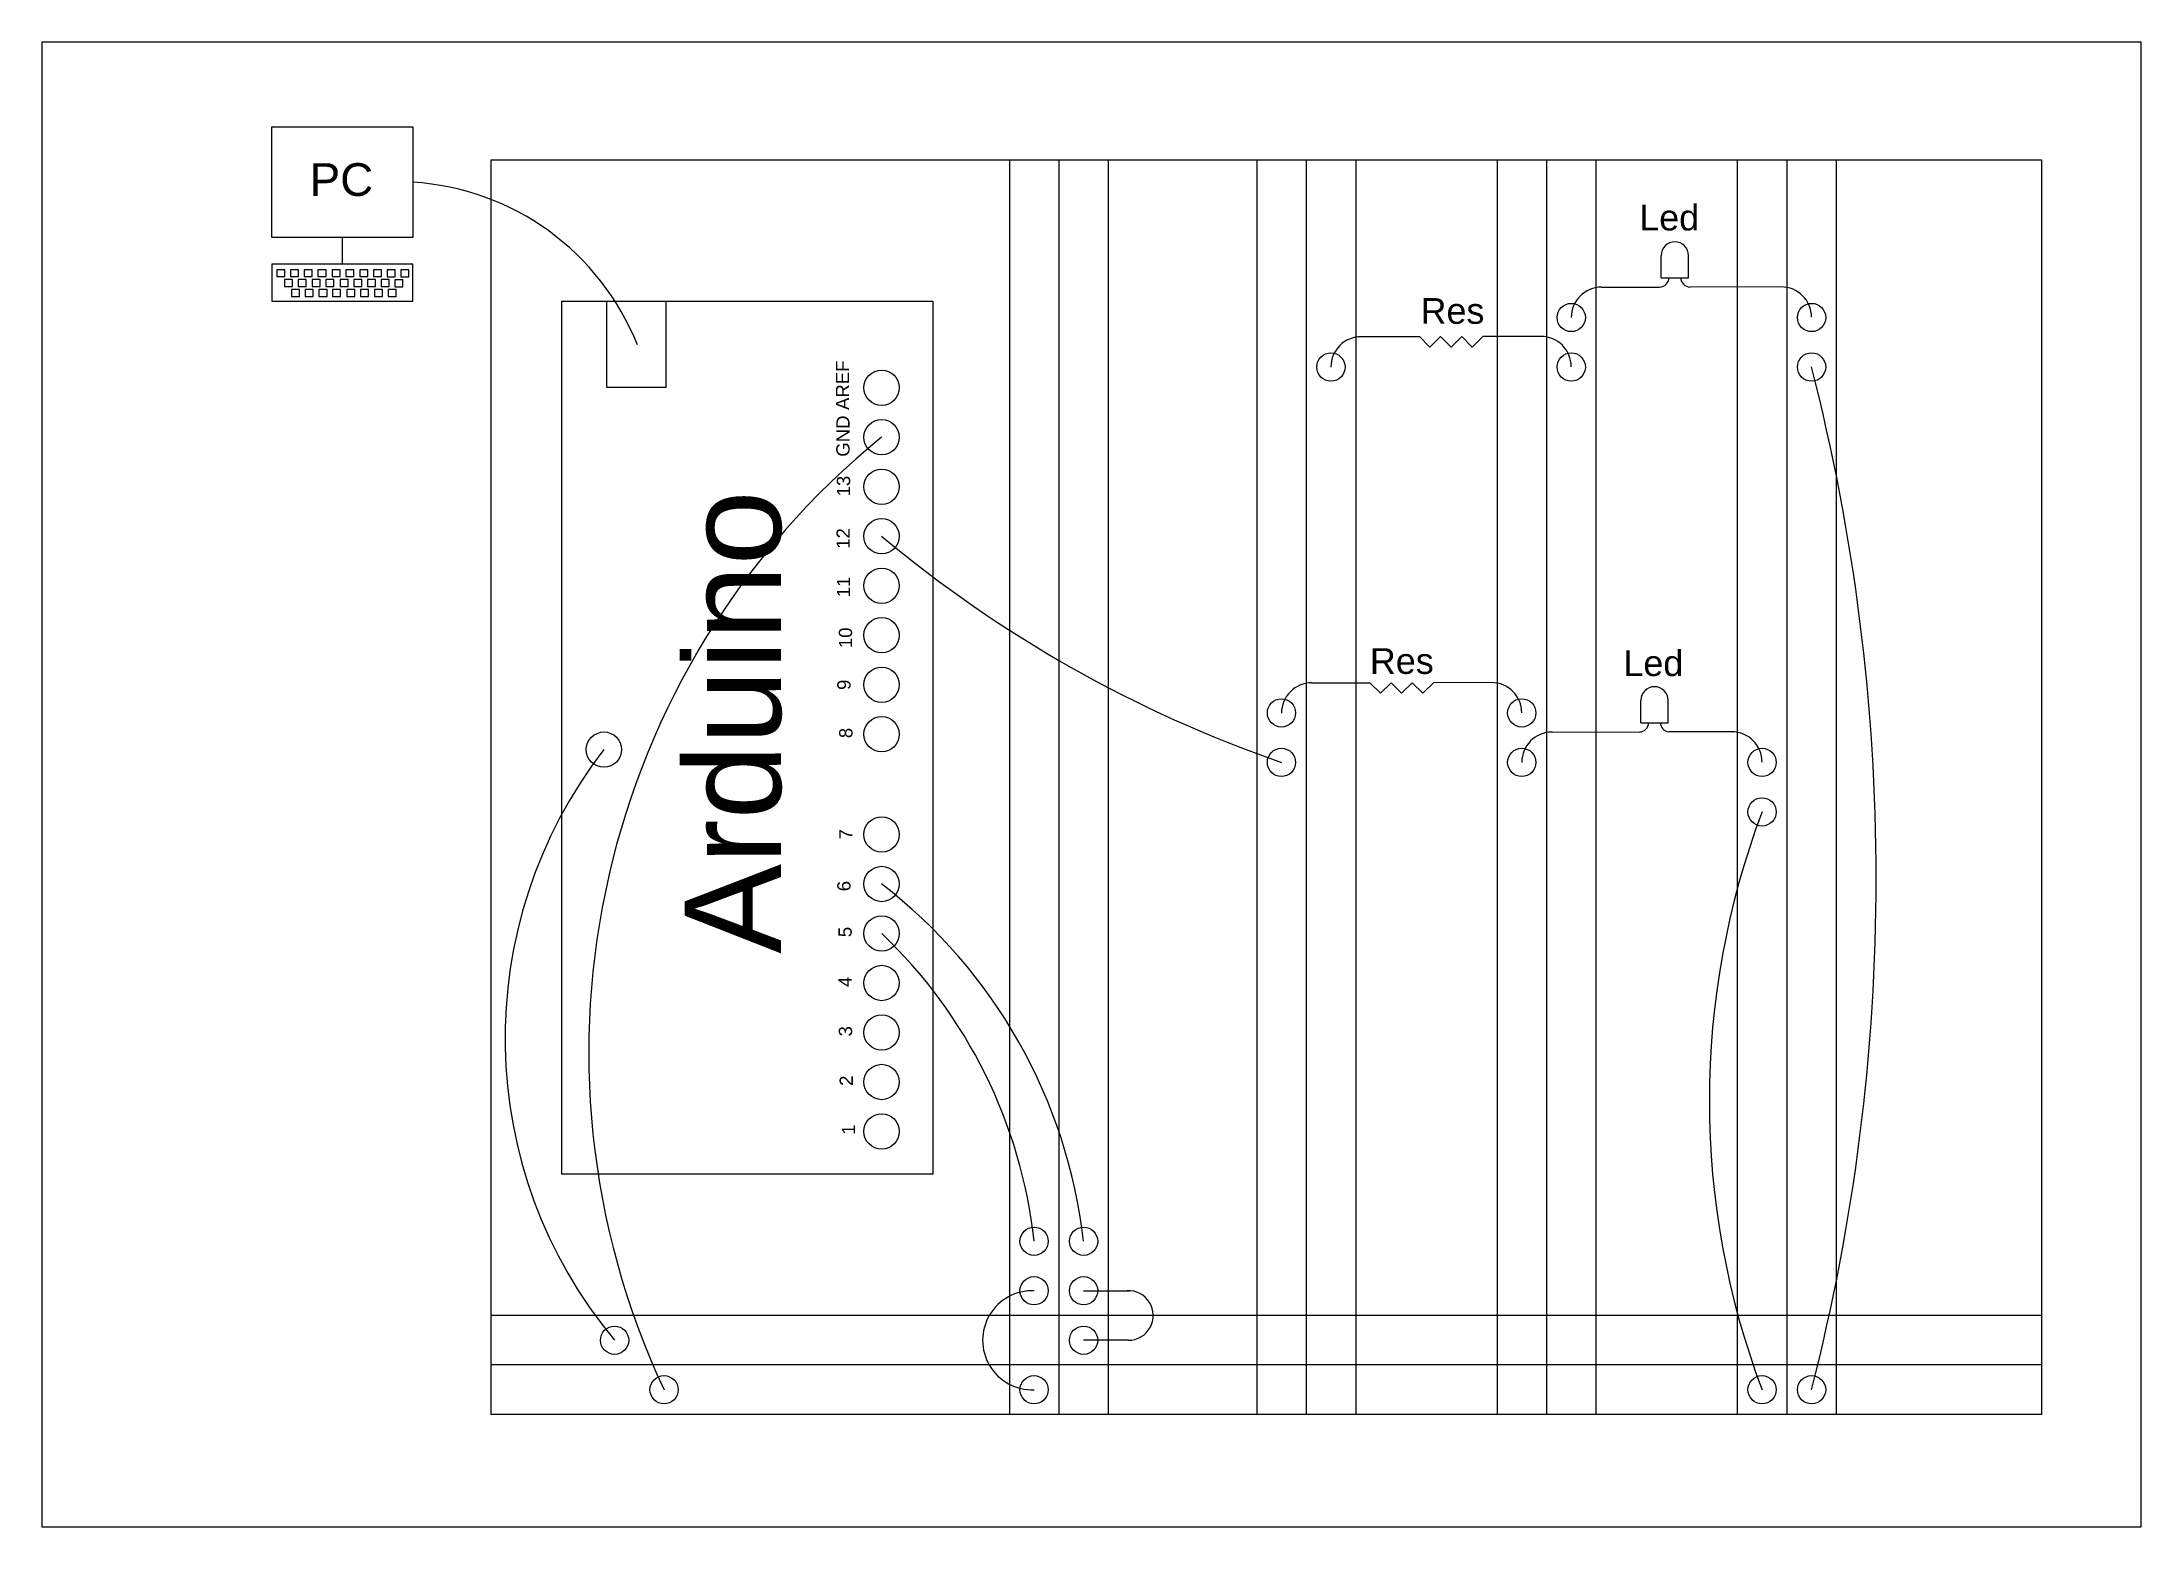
# Model space of a CAD drawing. Header units: millimetres. Extents: x 0 to 910, y 0 to 210.
# Drawn here: x 0 to 297, y 0 to 210 of the extents above; entities that cross this region are included whole.
import ezdxf

# ---------------------------------------------------------------- set-up
doc = ezdxf.new("R2010")
doc.units = ezdxf.units.MM
doc.layers.add('Collegamenti', color=83, linetype='Continuous')
doc.layers.add('Terzo circuito', color=184, linetype='Continuous')
doc.styles.get("Standard").update_dxf_attribs({"font": 'arial.ttf'})

msp = doc.modelspace()

# ---------------------------------------------------------------- texts
at = {"layer": 'Collegamenti'}
for s, p in [('Led', (226, 183.35)), ('Res', (195.06, 170.15)), ('Res', (187.89, 120.64)), ('Led', (223.76, 120.34))]:
    msp.add_text(s, height=3.637, dxfattribs=at).set_placement(p)
at = {"layer": 'Terzo circuito'}
msp.add_text('PC', height=4.632, dxfattribs=at).set_placement((37.88, 188.23))
for s, height, p in [('AREF', 1.88, (114.21, 157.96)), ('GND', 1.88, (114.27, 151.35)), ('13', 1.88, (114.35, 145.74)), ('Arduino', 13.604, (104.55, 81.08)), ('12', 1.88, (114.3, 138.33)), ('11', 1.88, (114.35, 131.48)), ('10', 1.88, (114.63, 124.28)), ('9', 1.88, (114.41, 118.37)), ('8', 1.88, (114.68, 111.55)), ('7', 1.88, (114.68, 97.23)), ('6', 1.88, (114.41, 89.9)), ('5', 1.88, (114.57, 83.41)), ('4', 1.88, (114.57, 76.36)), ('3', 1.88, (114.63, 69.37)), ('2', 1.88, (114.74, 62.38)), ('1', 1.88, (115.06, 55.46))]:
    msp.add_text(s, height=height, rotation=90, dxfattribs=at).set_placement(p)

# ---------------------------------------------------------------- linework, layer by layer
msp.add_lwpolyline([(0, 0), (297, 0), (297, 210), (0, 210)], close=True)
at = {"layer": 'Collegamenti'}
for p, q in [((229.1, 176.66), (229.1, 179.81)), ((232.98, 176.66), (232.98, 179.81)), ((220.67, 175.34), (228.89, 175.35)), ((229.1, 176.66), (232.98, 176.66)), ((246.09, 175.37), (233.19, 175.35)), ((186.67, 168.34), (194.89, 168.35)), ((196.39, 166.85), (194.89, 168.35)), ((197.88, 168.35), (196.39, 166.85)), ((199.38, 166.85), (197.88, 168.35)), ((200.88, 168.35), (199.38, 166.85)), ((202.37, 166.85), (200.88, 168.35)), ((203.87, 168.35), (202.37, 166.85)), ((212.09, 168.37), (203.87, 168.35)), ((179.67, 119.38), (187.89, 119.39)), ((189.39, 117.9), (187.89, 119.39)), ((190.88, 119.39), (189.39, 117.9)), ((192.38, 117.9), (190.88, 119.39)), ((193.88, 119.39), (192.38, 117.9)), ((195.37, 117.9), (193.88, 119.39)), ((196.87, 119.39), (195.37, 117.9)), ((205.09, 119.42), (196.87, 119.39)), ((226.23, 113.74), (226.23, 116.89)), ((230.11, 113.74), (230.11, 116.89)), ((226.23, 113.74), (230.11, 113.74)), ((213.67, 112.42), (226.02, 112.43)), ((239.09, 112.46), (230.17, 112.44)), ((147.38, 33.41), (153.9, 33.41)), ((153.73, 26.41), (147.38, 26.41))]:
    msp.add_line(p, q, dxfattribs=at)
for centre, radius, start, end in [((50.22, 153.62), 36.62, 21.7031, 86.4572), ((231.04, 179.81), 1.94, 0, 180), ((220.67, 171.04), 4.29, 90, 180), ((228.89, 176.66), 1.31, 270, 0), ((233.19, 176.66), 1.31, 180, 270), ((246.09, 171.08), 4.29, 0, 90), ((186.67, 164.04), 4.29, 90, 180), ((212.09, 164.08), 4.29, 0, 90), ((-31.06, 91.73), 290.58, 345.5896, 14.4104), ((189.49, 67.09), 112.11, 129.0876, 205.1651), ((234.45, 278.64), 180.46, 230.1464, 250.8945), ((179.67, 115.09), 4.29, 90, 180), ((205.09, 115.13), 4.29, 0, 90), ((228.17, 116.89), 1.94, 0, 180), ((226.02, 113.74), 1.31, 270, 0), ((230.32, 113.74), 1.31, 180, 263.7176), ((132.11, 69.11), 66.58, 142.1897, 219.8838), ((213.67, 108.13), 4.29, 90, 180), ((239.09, 108.16), 4.29, 0, 90), ((351.59, 60.27), 115.67, 159.3156, 200.6844), ((73.49, 31.96), 74.37, 6.5267, 52.4624), ((69.96, 32.61), 70.86, 6.325, 46.4181), ((140.11, 26.41), 7.01, 87.8232, 272.1768), ((153.73, 29.91), 3.5, 269.9214, 92.8566)]:
    msp.add_arc(centre, radius, start, end, dxfattribs=at)
at = {"layer": 'Terzo circuito'}
for p, q in [((32.5, 182.34), (32.5, 198)), ((32.5, 198), (52.49, 198)), ((52.49, 198), (52.49, 182.34)), ((63.52, 193.34), (63.52, 15.91)), ((63.52, 193.34), (282.94, 193.34)), ((136.88, 193.34), (136.88, 15.91)), ((143.88, 193.34), (143.88, 15.91)), ((150.88, 193.34), (150.88, 15.91)), ((171.88, 193.34), (171.88, 15.91)), ((178.88, 193.34), (178.88, 15.91)), ((185.88, 193.34), (185.88, 15.91)), ((205.88, 193.34), (205.88, 15.91)), ((212.88, 193.34), (212.88, 15.91)), ((219.88, 193.34), (219.88, 15.91)), ((239.88, 193.34), (239.88, 15.91)), ((246.88, 193.34), (246.88, 15.91)), ((253.88, 193.34), (253.88, 15.91)), ((282.94, 193.34), (282.94, 15.91)), ((52.49, 182.34), (32.5, 182.34)), ((42.49, 182.34), (42.49, 178.59)), ((32.5, 178.59), (32.5, 173.34)), ((52.49, 178.59), (32.5, 178.59)), ((52.49, 173.34), (52.49, 178.59)), ((32.5, 173.34), (52.49, 173.34)), ((73.52, 173.34), (73.52, 49.91)), ((73.52, 173.34), (126.06, 173.34)), ((79.87, 173.34), (79.87, 161.2)), ((88.33, 161.2), (88.33, 173.34)), ((126.06, 173.34), (126.06, 49.91)), ((79.87, 161.2), (88.33, 161.2)), ((126.06, 49.91), (73.52, 49.91)), ((282.94, 29.91), (63.52, 29.91)), ((282.94, 22.91), (63.52, 22.91)), ((282.94, 15.91), (63.52, 15.91))]:
    msp.add_line(p, q, dxfattribs=at)
for points in [[(33.23, 176.82), (34.36, 176.82), (34.36, 177.8), (33.23, 177.8)], [(34.33, 175.43), (35.46, 175.43), (35.46, 176.4), (34.33, 176.4)], [(35.16, 176.82), (36.3, 176.82), (36.3, 177.8), (35.16, 177.8)], [(36.26, 175.43), (37.4, 175.43), (37.4, 176.4), (36.26, 176.4)], [(37.12, 176.82), (38.25, 176.82), (38.25, 177.8), (37.12, 177.8)], [(38.22, 175.43), (39.35, 175.43), (39.35, 176.4), (38.22, 176.4)], [(39.05, 176.82), (40.19, 176.82), (40.19, 177.8), (39.05, 177.8)], [(40.15, 175.43), (41.29, 175.43), (41.29, 176.4), (40.15, 176.4)], [(41.07, 176.82), (42.2, 176.82), (42.2, 177.8), (41.07, 177.8)], [(42.17, 175.43), (43.3, 175.43), (43.3, 176.4), (42.17, 176.4)], [(43.01, 176.82), (44.14, 176.82), (44.14, 177.8), (43.01, 177.8)], [(44.11, 175.43), (45.24, 175.43), (45.24, 176.4), (44.11, 176.4)], [(44.96, 176.82), (46.09, 176.82), (46.09, 177.8), (44.96, 177.8)], [(46.06, 175.43), (47.19, 175.43), (47.19, 176.4), (46.06, 176.4)], [(46.9, 176.82), (48.03, 176.82), (48.03, 177.8), (46.9, 177.8)], [(48, 175.43), (49.13, 175.43), (49.13, 176.4), (48, 176.4)], [(48.84, 176.8), (49.97, 176.8), (49.97, 177.77), (48.84, 177.77)], [(49.94, 175.4), (51.07, 175.4), (51.07, 176.38), (49.94, 176.38)], [(50.78, 176.8), (51.91, 176.8), (51.91, 177.77), (50.78, 177.77)], [(35.3, 174.02), (36.43, 174.02), (36.43, 174.99), (35.3, 174.99)], [(37.24, 174.02), (38.37, 174.02), (38.37, 174.99), (37.24, 174.99)], [(39.19, 174.02), (40.33, 174.02), (40.33, 174.99), (39.19, 174.99)], [(41.13, 174.02), (42.26, 174.02), (42.26, 174.99), (41.13, 174.99)], [(43.14, 174.02), (44.28, 174.02), (44.28, 174.99), (43.14, 174.99)], [(45.08, 174.02), (46.21, 174.02), (46.21, 174.99), (45.08, 174.99)], [(47.04, 174.02), (48.17, 174.02), (48.17, 174.99), (47.04, 174.99)], [(48.97, 174.02), (50.1, 174.02), (50.1, 174.99), (48.97, 174.99)]]:
    msp.add_lwpolyline(points, close=True, dxfattribs=at)
for centre, radius in [((216.38, 171.04), 2), ((250.38, 171.04), 2), ((118.8, 161.11), 2.5), ((182.38, 164.04), 2), ((216.38, 164.04), 2), ((250.38, 164.04), 2), ((118.8, 154.11), 2.5), ((118.8, 147.11), 2.5), ((118.8, 140.11), 2.5), ((118.8, 133.11), 2.5), ((118.8, 126.11), 2.5), ((118.8, 119.11), 2.5), ((175.38, 115.13), 2), ((209.38, 115.13), 2), ((118.8, 112.11), 2.5), ((79.51, 109.93), 2.5), ((175.38, 108.13), 2), ((209.38, 108.13), 2), ((243.38, 108.13), 2), ((243.38, 101.13), 2), ((118.8, 97.93), 2.5), ((118.8, 90.93), 2.5), ((118.8, 83.93), 2.5), ((118.8, 76.93), 2.5), ((118.8, 69.93), 2.5), ((118.8, 62.93), 2.5), ((118.8, 55.93), 2.5), ((140.38, 40.41), 2), ((147.38, 40.41), 2), ((140.38, 33.41), 2), ((147.38, 33.41), 2), ((81.02, 26.41), 2), ((147.38, 26.41), 2), ((88.02, 19.41), 2), ((140.38, 19.41), 2), ((243.38, 19.41), 2), ((250.38, 19.41), 2)]:
    msp.add_circle(centre, radius, dxfattribs=at)

msp.set_redraw_order([(e.dxf.handle, doc.entitydb.next_handle()) for e in msp.query("TEXT MTEXT ATTDEF DIMENSION ARC_DIMENSION")])  # texts and dimensions are drawn at this point

doc.saveas('drawing.dxf')
